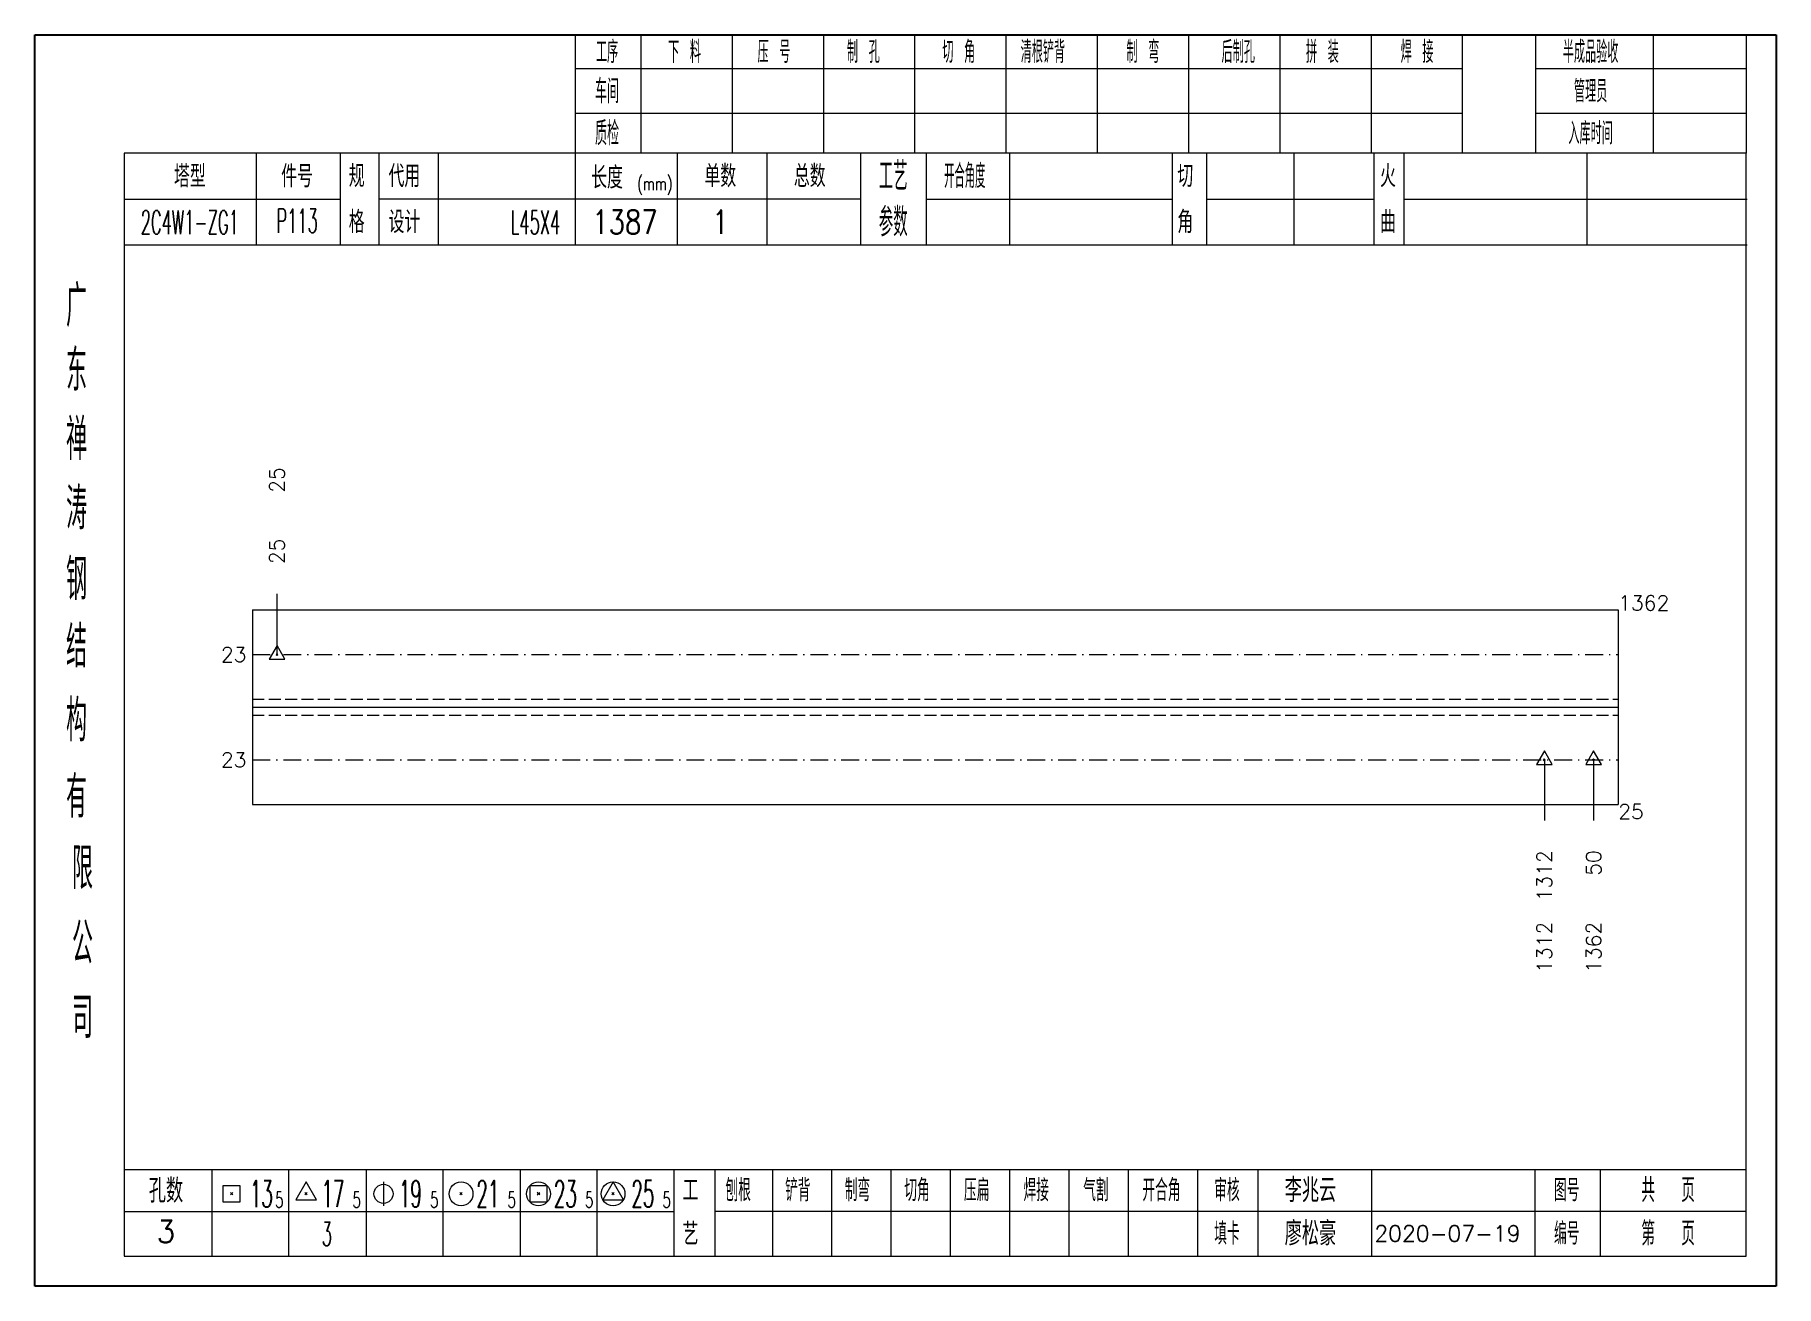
# Model space of a CAD drawing. Extents: x 154981 to 165753, y -86801 to -82885.
# Drawn here: x 159823.5 to 160115.7, y -85176.6 to -84966.7 of the extents above; entities that cross this region are included whole.
import ezdxf
from ezdxf.enums import TextEntityAlignment as Align

# ---------------------------------------------------------------- set-up
doc = ezdxf.new("R2010")
doc.units = 0
doc.header["$MEASUREMENT"] = 0
doc.linetypes.add('一点画线', pattern=[5.2, 3, -1, 0.2, -1])
doc.linetypes.add('虚线', pattern=[2.75, 2, -0.75])
doc.layers.get('0').update_dxf_attribs({"linetype": 'CONTINUOUS', "lineweight": 25})
for name, color, linetype, lineweight in [('1', 7, 'CONTINUOUS', 25), ('4', 7, 'CONTINUOUS', 25), ('5', 7, 'CONTINUOUS', 25)]:
    doc.layers.add(name, color=color, linetype=linetype, lineweight=lineweight)
doc.styles.get("Standard").update_dxf_attribs({"font": 'simplex.shx', "width": 0.7, "height": 3, "bigfont": 'gbhzfs.shx'})

msp = doc.modelspace()

# ---------------------------------------------------------------- texts
at = {"color": 7, "linetype": 'Continuous', "lineweight": 13}
msp.add_text('25', height=2.5, rotation=90, dxfattribs=at).set_placement((159864.17662, -85043.49383), align=Align.MIDDLE_LEFT)
at = {"color": 4, "linetype": 'Continuous', "lineweight": 9}
msp.add_text('25', height=2.5, rotation=90, dxfattribs=at).set_placement((159864.17662, -85055.49383), align=Align.MIDDLE_LEFT)
at = {"color": 7, "linetype": 'Continuous', "lineweight": 13}
msp.add_text('1362', height=2.5, dxfattribs=at).set_placement((160089.17666, -85061.99383), align=Align.MIDDLE_LEFT)
for p in [(159859.04666, -85070.6605), (159859.04666, -85088.32717)]:
    msp.add_text('23', height=2.5, dxfattribs=at).set_placement(p, align=Align.MIDDLE_RIGHT)
at = {"layer": '1', "color": 7, "linetype": 'Continuous', "lineweight": 13}
msp.add_text('25', height=2.5, dxfattribs=at).set_placement((160089.17666, -85096.99383), align=Align.MIDDLE_LEFT)
at = {"layer": '1', "color": 4, "linetype": 'Continuous', "lineweight": 9}
for s, p in [('1312', (160076.78679, -85103.49383)), ('50', (160085.04671, -85103.49383))]:
    msp.add_text(s, height=2.5, rotation=90, dxfattribs=at).set_placement(p, align=Align.MIDDLE_RIGHT)
at = {"layer": '1', "color": 7, "linetype": 'Continuous', "lineweight": 13}
for s, p in [('1312', (160076.78679, -85115.49383)), ('1362', (160085.04671, -85115.49383))]:
    msp.add_text(s, height=2.5, rotation=90, dxfattribs=at).set_placement(p, align=Align.MIDDLE_RIGHT)
at = {"layer": '4', "color": 1, "linetype": 'Continuous', "lineweight": 25}
for s, height, width, p in [('工序', 3.7, 0.7, (159919.54666, -84969.53733)), ('下 料', 3.7, 0.7, (159932.54666, -84969.53733)), ('压 号', 3.7, 0.7, (159947.54666, -84969.53733)), ('制 孔', 3.7, 0.7, (159962.54666, -84969.53733)), ('切 角', 3.7, 0.7, (159978.54666, -84969.53733)), ('清根铲背 ', 3.7, 0.7, (159993.54666, -84969.53733)), (' 制 弯', 3.7, 0.7, (160008.54666, -84969.53733)), (' 后制孔', 3.7, 0.7, (160024.54666, -84969.53733)), ('拼 装', 3.7, 0.7, (160039.54666, -84969.53733)), (' 焊 接', 3.7, 0.7, (160054.54666, -84969.53733)), ('半成品验收', 3.7, 0.7, (160084.54666, -84969.53733)), ('车间', 4, 0.7, (159919.54666, -84976.13733)), ('管理员', 3.7, 0.7, (160084.54666, -84976.13733)), ('质检', 4, 0.7, (159919.54666, -84983.19733)), ('入库时间', 3.7, 0.7, (160084.54666, -84983.19733)), ('工艺', 4.8, 0.7, (159967.54666, -84990.37733)), ('开合角度', 4, 0.6, (159979.54666, -84990.37733)), ('(mm)', 2.24, 0.7, (159927.54666, -84991.63733)), ('参数', 4.8, 0.7, (159967.54666, -84998.08733)), ('2C4W1-ZG1', 4, 0.5, (159849.54666, -84998.11733)), ('P113', 4, 0.5, (159867.54666, -84997.86733)), ('L45X4', 4, 0.5, (159907.54666, -84998.13733)), ('1387', 4, 0.8, (159922.54666, -84998.08733)), ('1', 4, 0.8, (159938.54666, -84998.08733)), ('广', 6.96, 0.7, (159830.54666, -85012.16733)), ('东', 6.96, 0.7, (159830.54666, -85022.95733)), ('禅', 6.96, 0.7, (159830.54666, -85034.54733)), ('涛', 6.96, 0.7, (159830.54666, -85046.14733)), ('钢', 6.96, 0.7, (159830.54666, -85058.03733)), ('结', 6.96, 0.7, (159830.54666, -85069.34733)), ('构', 6.96, 0.7, (159830.54666, -85081.72733)), ('有', 6.96, 0.7, (159830.54666, -85094.53733)), ('限', 6.96, 0.7, (159831.54666, -85106.53733)), ('公', 6.96, 0.7, (159831.54666, -85119.07733)), ('司', 6.96, 0.7, (159831.54666, -85131.55733)), ('刨根', 3.7, 0.8, (159941.54666, -85160.53733)), ('铲背', 3.7, 0.8, (159951.54666, -85160.53733)), ('制弯', 3.7, 0.8, (159961.54666, -85160.53733)), ('切角', 3.7, 0.8, (159971.54666, -85160.53733)), ('压扁', 3.7, 0.8, (159981.54666, -85160.53733)), ('焊接', 3.7, 0.8, (159991.54666, -85160.53733)), ('气割', 3.7, 0.8, (160001.54666, -85160.53733)), ('开合角', 3.7, 0.8, (160012.54666, -85160.53733)), ('审核', 3.7, 0.8, (160023.54666, -85160.53733)), ('图号', 3.7, 0.8, (160080.54666, -85160.53733)), ('共  页', 4, 0.8, (160097.54666, -85160.53733)), ('13', 4.47, 0.5, (159861.54666, -85161.13733)), ('5', 2.68, 0.6, (159864.54666, -85162.13733)), ('17', 4.47, 0.5, (159873.54666, -85161.13733)), ('5', 2.68, 0.6, (159877.54666, -85162.13733)), ('19', 4.47, 0.5, (159886.54666, -85161.13733)), ('5', 2.68, 0.6, (159890.54666, -85162.13733)), ('21', 4.47, 0.5, (159899.54666, -85161.13733)), ('5', 2.68, 0.6, (159903.54666, -85162.13733)), ('23', 4.47, 0.5, (159912.54666, -85161.13733)), ('5', 2.68, 0.6, (159916.54666, -85162.13733)), ('25', 4.47, 0.5, (159925.54666, -85161.13733)), ('5', 2.68, 0.6, (159929.54666, -85162.13733)), ('3', 4, 0.5, (159872.54666, -85167.88733)), ('填卡', 3.7, 0.8, (160023.54666, -85167.80733)), ('编号', 3.7, 0.8, (160080.54666, -85167.80733)), ('第  页', 4, 0.8, (160097.54666, -85167.80733))]:
    msp.add_text(s, height=height, dxfattribs=dict(at, width=width)).set_placement(p, align=Align.MIDDLE_CENTER)
for s, height, p in [('塔型', 3.7, (159849.54666, -84990.40733)), ('件号', 3.7, (159867.54666, -84990.40733)), ('规', 3.7, (159877.54666, -84990.37733)), ('代用', 3.7, (159885.54666, -84990.37733)), ('长度', 3.7, (159919.54666, -84990.63733)), ('单数', 3.7, (159938.54666, -84990.37733)), ('总数', 3.7, (159953.54666, -84990.37733)), ('切', 3.7, (160016.54666, -84990.37733)), ('火', 3.7, (160050.54666, -84990.37733)), ('格', 3.7, (159877.54666, -84998.08733)), ('设计', 3.7, (159885.54666, -84998.08733)), ('角', 3.7, (160016.54666, -84998.08733)), ('曲', 3.7, (160050.54666, -84998.08733)), ('孔数', 4, (159845.54666, -85160.61733)), ('工', 3.7, (159933.54666, -85160.53733)), ('李兆云', 4, (160037.54666, -85160.53733)), ('3', 3.7, (159845.54666, -85167.44733)), ('艺', 3.7, (159933.54666, -85167.88733)), ('廖松豪', 4, (160037.54666, -85167.80733)), ('2020-07-19', 2.7, (160060.54666, -85167.80733))]:
    msp.add_text(s, height=height, dxfattribs=at).set_placement(p, align=Align.MIDDLE_CENTER)

# ---------------------------------------------------------------- blocks, each defined once
blk = doc.blocks.new('孔17.5')
at = {"layer": '5', "color": 7, "linetype": 'Continuous', "lineweight": 13}
for p, q in [((0, 1), (-0.866, -0.5)), ((-0.1, -0.1), (0.1, 0.1)), ((0.1, -0.1), (-0.1, 0.1)), ((0.866, -0.5), (0, 1)), ((-0.866, -0.5), (0.866, -0.5))]:
    blk.add_line(p, q, dxfattribs=at)
blk = doc.blocks.new('CTJGK')
at = {"color": 6, "linetype": 'Continuous'}
for p, q in [((0, 209.97), (292.13, 209.97)), ((0, 0), (0, 209.97)), ((292.13, 209.97), (292.13, 0)), ((292.13, 0), (0, 0))]:
    blk.add_line(p, q, dxfattribs=at)

# ---------------------------------------------------------------- linework, layer by layer
at = {"color": 7, "linetype": 'Continuous', "lineweight": 13}
for p, q in [((159864.17662, -85070.6605), (159864.17662, -85060.49383)), ((160076.78679, -85088.32717), (160076.78679, -85098.49383)), ((160085.04671, -85088.32717), (160085.04671, -85098.49383))]:
    msp.add_line(p, q, dxfattribs=at)
at = {"color": 7, "linetype": 'Continuous', "lineweight": 18}
for p, q in [((159860.04666, -85063.1605), (159860.04666, -85095.82717)), ((159860.04666, -85063.1605), (160089.17666, -85063.1605)), ((160089.17666, -85063.1605), (160089.17666, -85095.82717)), ((159860.04666, -85079.49383), (160089.17666, -85079.49383))]:
    msp.add_line(p, q, dxfattribs=at)
at = {"color": 1, "linetype": '一点画线', "lineweight": 13}
for p, q in [((159860.04666, -85070.6605), (160089.17666, -85070.6605)), ((159860.04666, -85088.32717), (160089.17666, -85088.32717))]:
    msp.add_line(p, q, dxfattribs=at)
at = {"color": 6, "linetype": '虚线', "lineweight": 18}
for p, q in [((159860.04666, -85078.1605), (160089.17666, -85078.1605)), ((159860.04666, -85080.82717), (160089.17666, -85080.82717))]:
    msp.add_line(p, q, dxfattribs=at)
at = {"layer": '1', "color": 7, "linetype": 'Continuous', "lineweight": 18}
msp.add_line((159860.04666, -85095.82717), (160089.17666, -85095.82717), dxfattribs=at)
at = {"layer": '4', "color": 1, "linetype": 'Continuous', "lineweight": 18}
for p, q in [((159823.54666, -84966.66733), (159823.54666, -85176.63733)), ((160115.67666, -84966.66733), (159823.54666, -84966.66733)), ((159914.17666, -84966.66733), (159914.17666, -84986.50733)), ((159925.20666, -84966.66733), (159925.20666, -84986.52733)), ((159940.51666, -84966.66733), (159940.51666, -84986.52733)), ((159955.83666, -84966.66733), (159955.83666, -84986.52733)), ((159971.14666, -84966.66733), (159971.14666, -84986.52733)), ((159986.45666, -84966.66733), (159986.45666, -84986.52733)), ((160001.76666, -84966.66733), (160001.76666, -84986.52733)), ((160017.08666, -84966.66733), (160017.08666, -84986.52733)), ((160032.39666, -84966.66733), (160032.39666, -84986.52733)), ((160047.70666, -84966.66733), (160047.70666, -84986.52733)), ((160063.01666, -84966.66733), (160063.01666, -84986.50733)), ((160063.01666, -84966.66733), (160063.01666, -84986.52733)), ((160075.29666, -84966.66733), (160075.29666, -84986.52733)), ((160095.04666, -84966.66733), (160095.04666, -84986.52733)), ((160110.62666, -84966.66733), (160110.62666, -84986.52733)), ((160115.67666, -84996.46733), (160115.67666, -84966.66733)), ((160063.01666, -84972.39733), (159914.17666, -84972.39733)), ((160110.62666, -84972.39733), (160075.29666, -84972.39733)), ((160063.01666, -84979.87733), (159914.17666, -84979.87733)), ((160110.62666, -84979.87733), (160075.29666, -84979.87733)), ((159838.55666, -84986.52733), (159838.55666, -85171.58733)), ((160110.62666, -84986.52733), (159838.55666, -84986.52733)), ((159860.67666, -84986.51733), (159860.67666, -85001.93733)), ((159874.82666, -85001.93733), (159874.82666, -84986.52733)), ((159881.32666, -85001.93733), (159881.32666, -84986.52733)), ((159891.19666, -84986.52733), (159891.19666, -85001.93733)), ((159914.17666, -84986.50733), (159914.17666, -85001.93733)), ((159931.29666, -84986.52733), (159931.29666, -85001.93733)), ((159946.34666, -84986.52733), (159946.34666, -85001.93733)), ((159962.04666, -84986.52733), (159962.04666, -85001.93733)), ((159973.10666, -84986.52733), (159973.10666, -85001.93733)), ((159987.05666, -84986.52733), (159987.05666, -85001.93733)), ((160014.35666, -84986.52733), (160014.35666, -85001.93733)), ((160020.11666, -84986.52733), (160020.11666, -85001.93733)), ((160034.73666, -84986.52733), (160034.73666, -85001.93733)), ((160048.19666, -84986.52733), (160048.19666, -85001.93733)), ((160053.18666, -84986.52733), (160053.18666, -85001.93733)), ((160083.92666, -84986.52733), (160083.92666, -85001.93733)), ((160110.62666, -85171.58733), (160110.62666, -84986.52733)), ((159874.82666, -84994.28733), (159838.55666, -84994.28733)), ((159962.04666, -84994.23733), (159881.32666, -84994.23733)), ((159973.10666, -84994.23733), (160014.35666, -84994.23733)), ((160020.11666, -84994.23733), (160048.19666, -84994.23733)), ((160053.18666, -84994.23733), (160110.80666, -84994.23733)), ((160115.67666, -85176.63733), (160115.67666, -84996.46733)), ((160110.80666, -85001.93733), (159838.55666, -85001.93733)), ((159838.55666, -85157.05733), (160110.62666, -85157.05733)), ((159853.24666, -85157.05733), (159853.24666, -85171.58733)), ((159866.17666, -85171.58733), (159866.17666, -85157.05733)), ((159879.10666, -85157.05733), (159879.10666, -85171.58733)), ((159892.02666, -85171.58733), (159892.02666, -85157.05733)), ((159904.95666, -85157.05733), (159904.95666, -85171.58733)), ((159917.88666, -85171.58733), (159917.88666, -85157.05733)), ((159930.80666, -85171.58733), (159930.80666, -85157.05733)), ((159937.67666, -85171.58733), (159937.67666, -85157.05733)), ((159947.33666, -85171.58733), (159947.33666, -85157.05733)), ((159957.27666, -85171.58733), (159957.27666, -85157.05733)), ((159967.21666, -85171.58733), (159967.21666, -85157.05733)), ((159977.16666, -85171.58733), (159977.16666, -85157.05733)), ((159987.10666, -85171.58733), (159987.10666, -85157.05733)), ((159997.04666, -85171.58733), (159997.04666, -85157.05733)), ((160006.99666, -85171.58733), (160006.99666, -85157.05733)), ((160018.63666, -85171.58733), (160018.63666, -85157.05733)), ((160028.78666, -85171.58733), (160028.78666, -85157.05733)), ((160047.84666, -85171.58733), (160047.84666, -85157.05733)), ((160075.22666, -85171.58733), (160075.22666, -85157.05733)), ((160086.18666, -85171.58733), (160086.18666, -85157.05733)), ((159930.80666, -85164.18733), (159838.55666, -85164.18733)), ((159937.63666, -85164.02733), (160110.62666, -85164.02733)), ((159838.55666, -85171.58733), (160110.62666, -85171.58733)), ((159823.54666, -85176.63733), (160115.67666, -85176.63733))]:
    msp.add_line(p, q, dxfattribs=at)
at = {"layer": '4', "color": 7, "linetype": 'Continuous', "lineweight": 13}
for p, q in [((159855.13266, -85162.55133), (159855.13266, -85159.72333)), ((159855.13266, -85159.72333), (159857.96066, -85159.72333)), ((159856.34666, -85161.33733), (159856.74666, -85160.93733)), ((159856.74666, -85161.33733), (159856.34666, -85160.93733)), ((159857.96066, -85159.72333), (159857.96066, -85162.55133)), ((159869.04666, -85159.13733), (159867.31466, -85162.13733)), ((159868.84666, -85161.33733), (159869.24666, -85160.93733)), ((159869.24666, -85161.33733), (159868.84666, -85160.93733)), ((159870.77866, -85162.13733), (159869.04666, -85159.13733)), ((159882.04666, -85159.13733), (159882.04666, -85163.13733)), ((159894.84666, -85161.33733), (159895.24666, -85160.93733)), ((159895.24666, -85161.33733), (159894.84666, -85160.93733)), ((159906.63266, -85162.55133), (159906.63266, -85159.72333)), ((159906.63266, -85159.72333), (159909.46066, -85159.72333)), ((159907.84666, -85161.33733), (159908.24666, -85160.93733)), ((159908.24666, -85161.33733), (159907.84666, -85160.93733)), ((159909.46066, -85159.72333), (159909.46066, -85162.55133)), ((159920.54666, -85159.13733), (159918.81466, -85162.13733)), ((159920.34666, -85161.33733), (159920.74666, -85160.93733)), ((159920.74666, -85161.33733), (159920.34666, -85160.93733)), ((159922.27866, -85162.13733), (159920.54666, -85159.13733)), ((159857.96066, -85162.55133), (159855.13266, -85162.55133)), ((159867.31466, -85162.13733), (159870.77866, -85162.13733)), ((159909.46066, -85162.55133), (159906.63266, -85162.55133)), ((159918.81466, -85162.13733), (159922.27866, -85162.13733))]:
    msp.add_line(p, q, dxfattribs=at)
for centre, radius in [((159882.04666, -85161.13733), 1.6), ((159895.04666, -85161.13733), 2), ((159908.04666, -85161.13733), 2), ((159920.54666, -85161.13733), 2)]:
    msp.add_circle(centre, radius, dxfattribs=at)

# ---------------------------------------------------------------- block references
at = {"color": 0, "linetype": 'Continuous'}
msp.add_blockref('CTJGK', (159823.54666, -85176.63733), dxfattribs=at)
at = {"color": 4, "linetype": 'Continuous', "lineweight": 9, "xscale": 1.5, "yscale": 1.5, "zscale": 1.5}
msp.add_blockref('孔17.5', (159864.17662, -85070.6605), dxfattribs=at)
at = {"layer": '1', "color": 4, "linetype": 'Continuous', "lineweight": 9, "xscale": 1.5, "yscale": 1.5, "zscale": 1.5}
for p in [(160076.78679, -85088.32717), (160085.04671, -85088.32717)]:
    msp.add_blockref('孔17.5', p, dxfattribs=at)

msp.set_redraw_order([(e.dxf.handle, doc.entitydb.next_handle()) for e in msp.query("TEXT MTEXT ATTDEF DIMENSION ARC_DIMENSION")])  # texts and dimensions are drawn at this point

doc.saveas('drawing.dxf')
